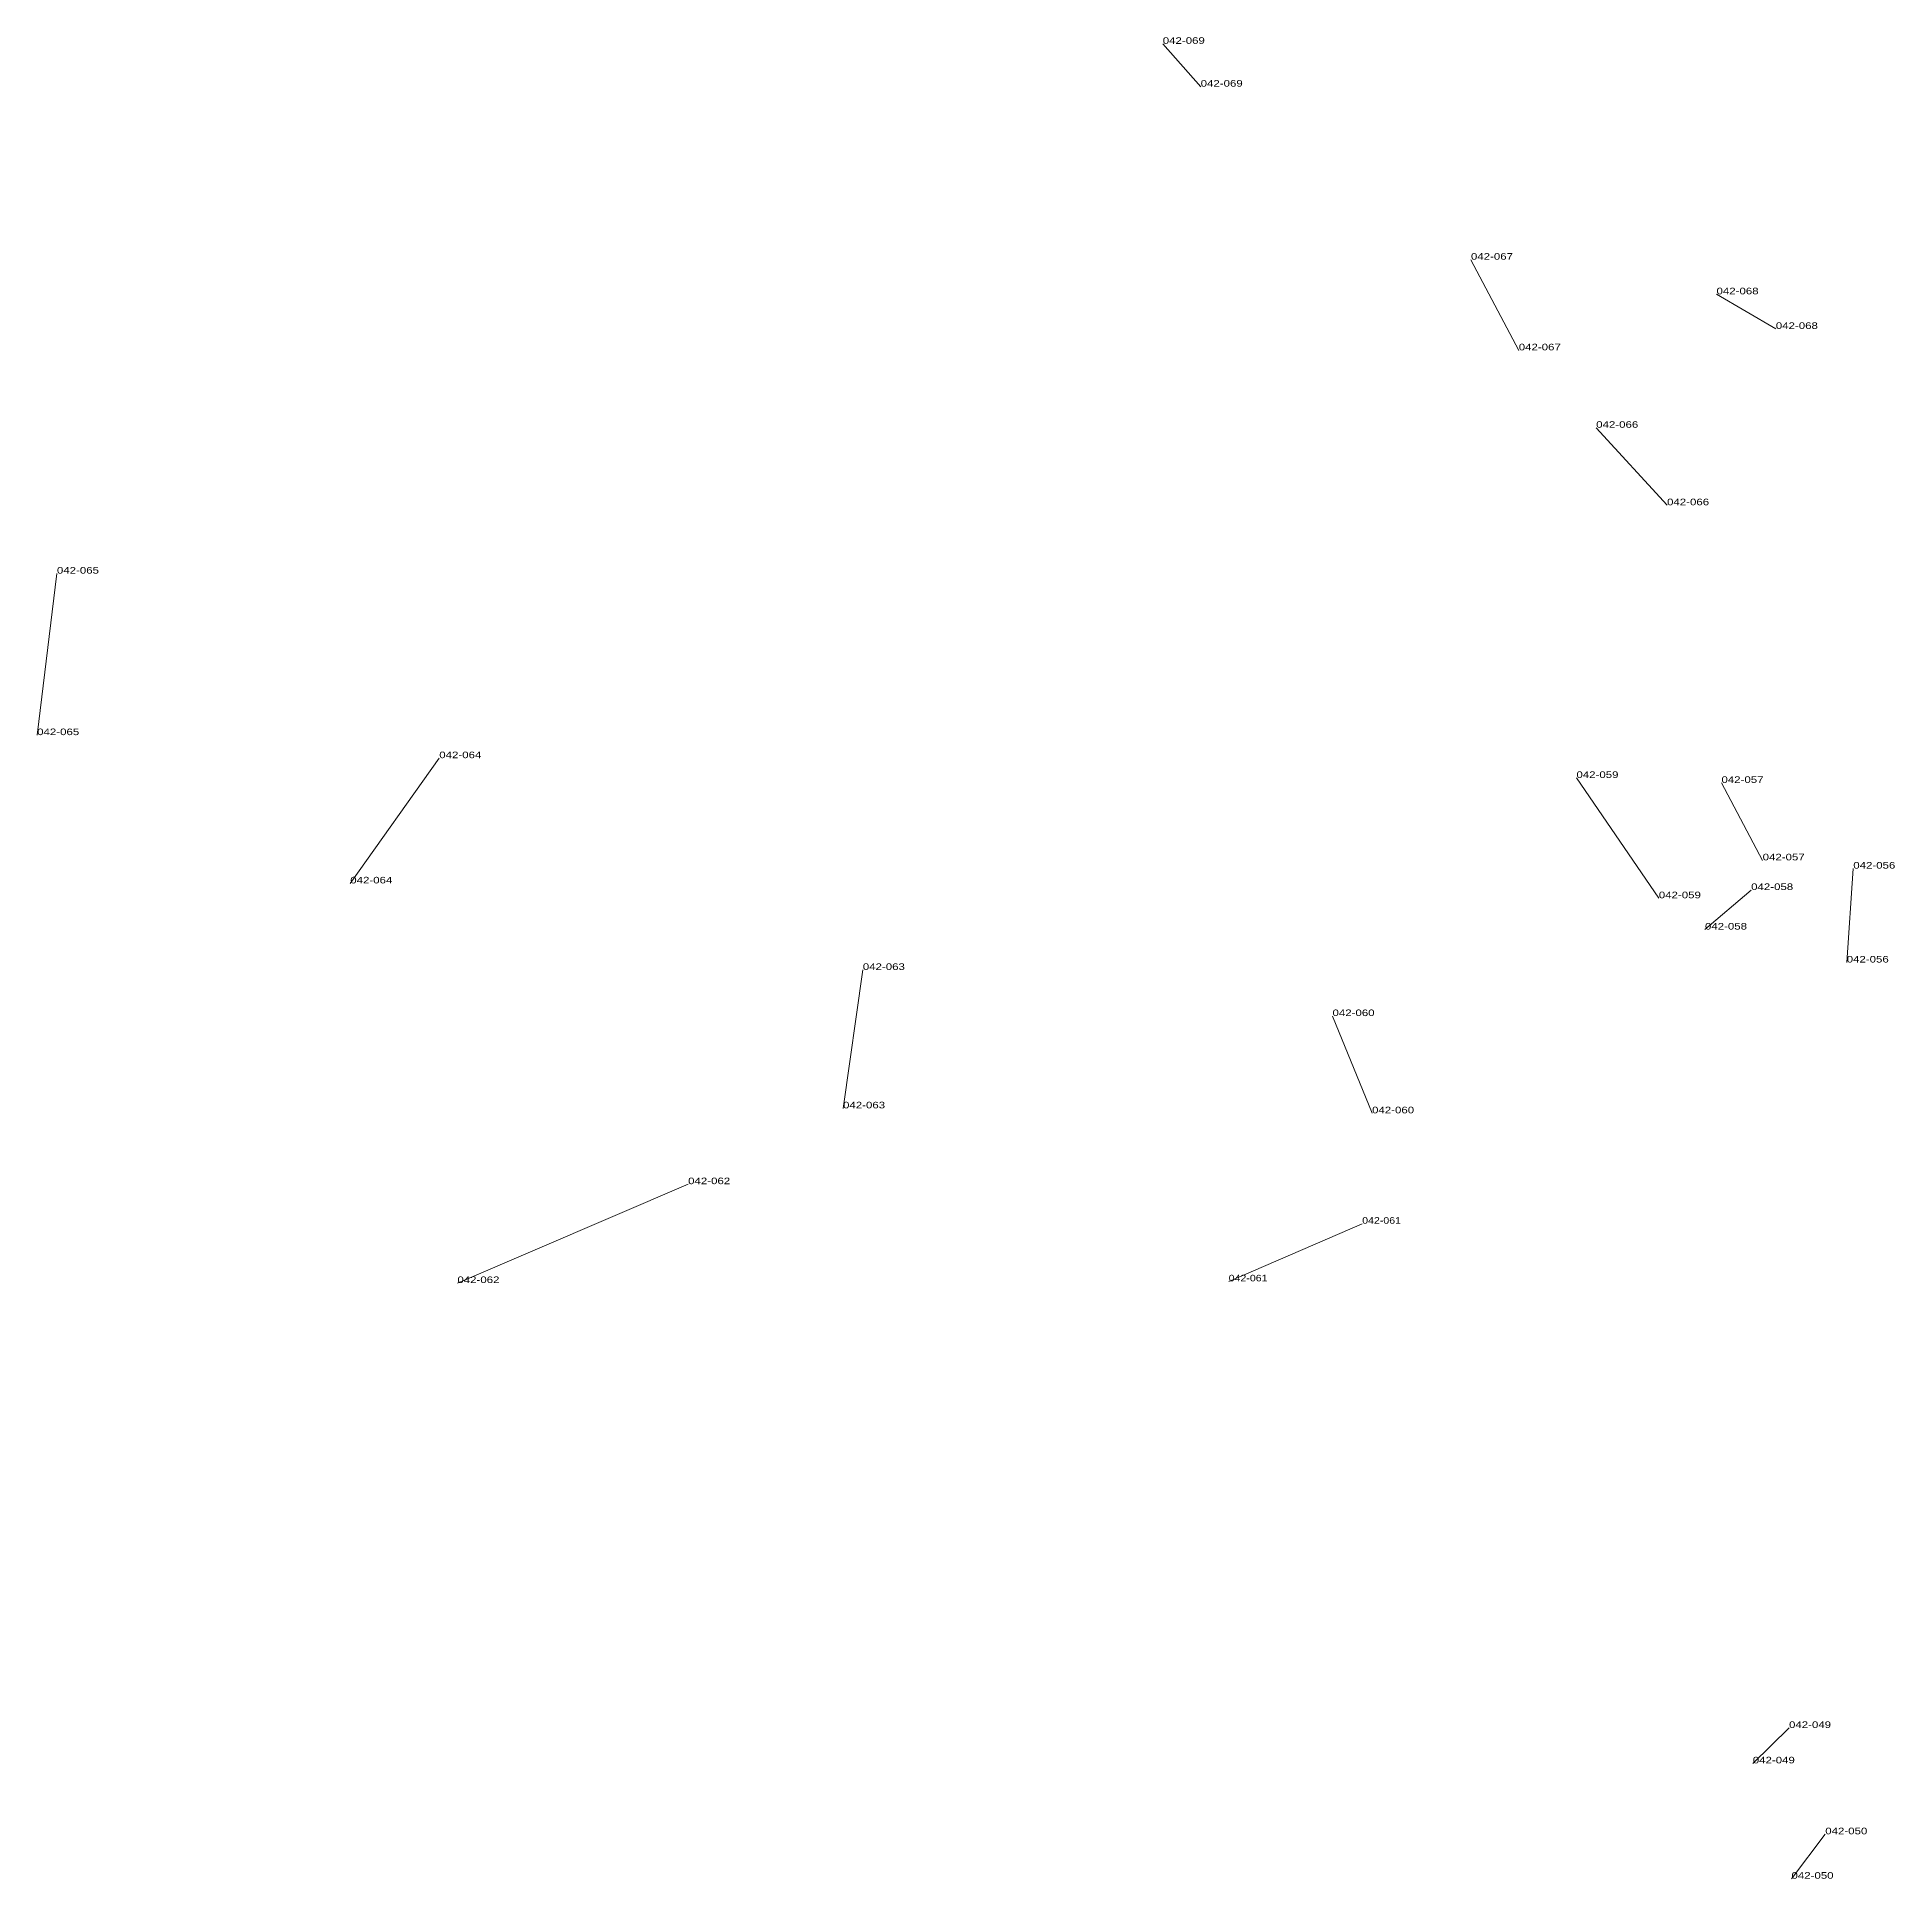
# Model space of a CAD drawing. Header units: metres. Extents: x 571156 to 607184, y 703608 to 727431.
# Drawn here: x 574811 to 575374, y 715304 to 715863 of the extents above; entities that cross this region are included whole.
import ezdxf

# ---------------------------------------------------------------- set-up
doc = ezdxf.new("R2010")
doc.units = ezdxf.units.M
doc.header["$LTSCALE"] = 0.8
doc.layers.add('60', color=7, linetype='Continuous', lineweight=13)
doc.layers.add('61', color=7, linetype='Continuous')

msp = doc.modelspace()

# ---------------------------------------------------------------- texts
at = {"layer": '60'}
for s, width, p in [('042-069', 1.3, (575152.24, 715861.26)), ('042-069', 1.3, (575152.24, 715861.26)), ('042-067', 1.3, (575245.74, 715795.76)), ('042-067', 1.3, (575245.74, 715795.76)), ('042-068', 1.3, (575338.24, 715774.76)), ('042-068', 1.3, (575338.24, 715774.76)), ('042-066', 1.3, (575283.74, 715744.76)), ('042-066', 1.3, (575283.74, 715744.76)), ('042-065', 1.3, (574816.74, 715700.51)), ('042-065', 1.3, (574816.74, 715700.51)), ('042-064', 1.3, (574932.74, 715644.51)), ('042-064', 1.3, (574932.74, 715644.51)), ('042-059', 1.3, (575277.74, 715638.51)), ('042-059', 1.3, (575277.74, 715638.51)), ('042-057', 1.3, (575321.74, 715637.01)), ('042-057', 1.3, (575321.74, 715637.01)), ('042-056', 1.3, (575361.74, 715611.01)), ('042-056', 1.3, (575361.74, 715611.01)), ('042-058', 1.3, (575316.74, 715592.51)), ('042-058', 1.3, (575316.74, 715592.51)), ('042-063', 1.3, (575061.24, 715580.26)), ('042-063', 1.3, (575061.24, 715580.26)), ('042-060', 1.3, (575203.74, 715566.26)), ('042-060', 1.3, (575203.74, 715566.26)), ('042-061', 1.2, (575172.24, 715485.76)), ('042-061', 1.2, (575172.24, 715485.76)), ('042-062', 1.3, (574938.24, 715485.26)), ('042-062', 1.3, (574938.24, 715485.26)), ('042-049', 1.3, (575331.24, 715339.51)), ('042-049', 1.3, (575331.24, 715339.51)), ('042-050', 1.3, (575342.99, 715304.51)), ('042-050', 1.3, (575342.99, 715304.51))]:
    msp.add_text(s, height=2, dxfattribs=dict(at, width=width)).set_placement(p)
at = {"layer": '61'}
for s, width, p in [('042-069', 1.3, (575163.74, 715848.26)), ('042-069', 1.3, (575163.74, 715848.26)), ('042-068', 1.3, (575320.24, 715785.26)), ('042-068', 1.3, (575320.24, 715785.26)), ('042-067', 1.3, (575260.24, 715768.26)), ('042-067', 1.3, (575260.24, 715768.26)), ('042-066', 1.3, (575305.24, 715721.26)), ('042-066', 1.3, (575305.24, 715721.26)), ('042-065', 1.3, (574810.74, 715651.51)), ('042-065', 1.3, (574810.74, 715651.51)), ('042-057', 1.3, (575334.24, 715613.51)), ('042-057', 1.3, (575334.24, 715613.51)), ('042-064', 1.3, (574905.74, 715606.51)), ('042-064', 1.3, (574905.74, 715606.51)), ('042-058', 1.3, (575330.74, 715604.51)), ('042-058', 1.3, (575330.74, 715604.51)), ('042-059', 1.3, (575302.74, 715602.01)), ('042-059', 1.3, (575302.74, 715602.01)), ('042-056', 1.3, (575359.74, 715582.51)), ('042-056', 1.3, (575359.74, 715582.51)), ('042-063', 1.3, (575055.24, 715538.26)), ('042-063', 1.3, (575055.24, 715538.26)), ('042-060', 1.3, (575215.74, 715536.76)), ('042-060', 1.3, (575215.74, 715536.76)), ('042-062', 1.3, (575008.24, 715515.26)), ('042-062', 1.3, (575008.24, 715515.26)), ('042-061', 1.2, (575212.74, 715503.26)), ('042-061', 1.2, (575212.74, 715503.26)), ('042-049', 1.3, (575342.24, 715350.26)), ('042-049', 1.3, (575342.24, 715350.26)), ('042-050', 1.3, (575353.24, 715318.01)), ('042-050', 1.3, (575353.24, 715318.01))]:
    msp.add_text(s, height=2, dxfattribs=dict(at, width=width)).set_placement(p)

# ---------------------------------------------------------------- linework, layer by layer
at = {"layer": '60'}
for p, q in [((575163.74, 715848.26), (575152.24, 715861.26)), ((575163.74, 715848.26), (575152.24, 715861.26)), ((575260.24, 715768.26), (575245.74, 715795.76)), ((575260.24, 715768.26), (575245.74, 715795.76)), ((575320.24, 715785.26), (575338.24, 715774.76)), ((575320.24, 715785.26), (575338.24, 715774.76)), ((575305.24, 715721.26), (575283.74, 715744.76)), ((575305.24, 715721.26), (575283.74, 715744.76)), ((574810.74, 715651.51), (574816.74, 715700.51)), ((574810.74, 715651.51), (574816.74, 715700.51)), ((574905.74, 715606.51), (574932.74, 715644.51)), ((574905.74, 715606.51), (574932.74, 715644.51)), ((575302.74, 715602.01), (575277.74, 715638.51)), ((575302.74, 715602.01), (575277.74, 715638.51)), ((575334.24, 715613.51), (575321.74, 715637.01)), ((575334.24, 715613.51), (575321.74, 715637.01)), ((575359.74, 715582.51), (575361.74, 715611.01)), ((575359.74, 715582.51), (575361.74, 715611.01)), ((575330.74, 715604.51), (575316.74, 715592.51)), ((575330.74, 715604.51), (575316.74, 715592.51)), ((575055.24, 715538.26), (575061.24, 715580.26)), ((575055.24, 715538.26), (575061.24, 715580.26)), ((575215.74, 715536.76), (575203.74, 715566.26)), ((575215.74, 715536.76), (575203.74, 715566.26)), ((575008.24, 715515.26), (574938.24, 715485.26)), ((575008.24, 715515.26), (574938.24, 715485.26)), ((575212.74, 715503.26), (575172.24, 715485.76)), ((575212.74, 715503.26), (575172.24, 715485.76)), ((575342.24, 715350.26), (575331.24, 715339.51)), ((575342.24, 715350.26), (575331.24, 715339.51)), ((575353.24, 715318.01), (575342.99, 715304.51)), ((575353.24, 715318.01), (575342.99, 715304.51))]:
    msp.add_line(p, q, dxfattribs=at)

msp.set_redraw_order([(e.dxf.handle, doc.entitydb.next_handle()) for e in msp.query("TEXT MTEXT ATTDEF DIMENSION ARC_DIMENSION")])  # texts and dimensions are drawn at this point

doc.saveas('drawing.dxf')
